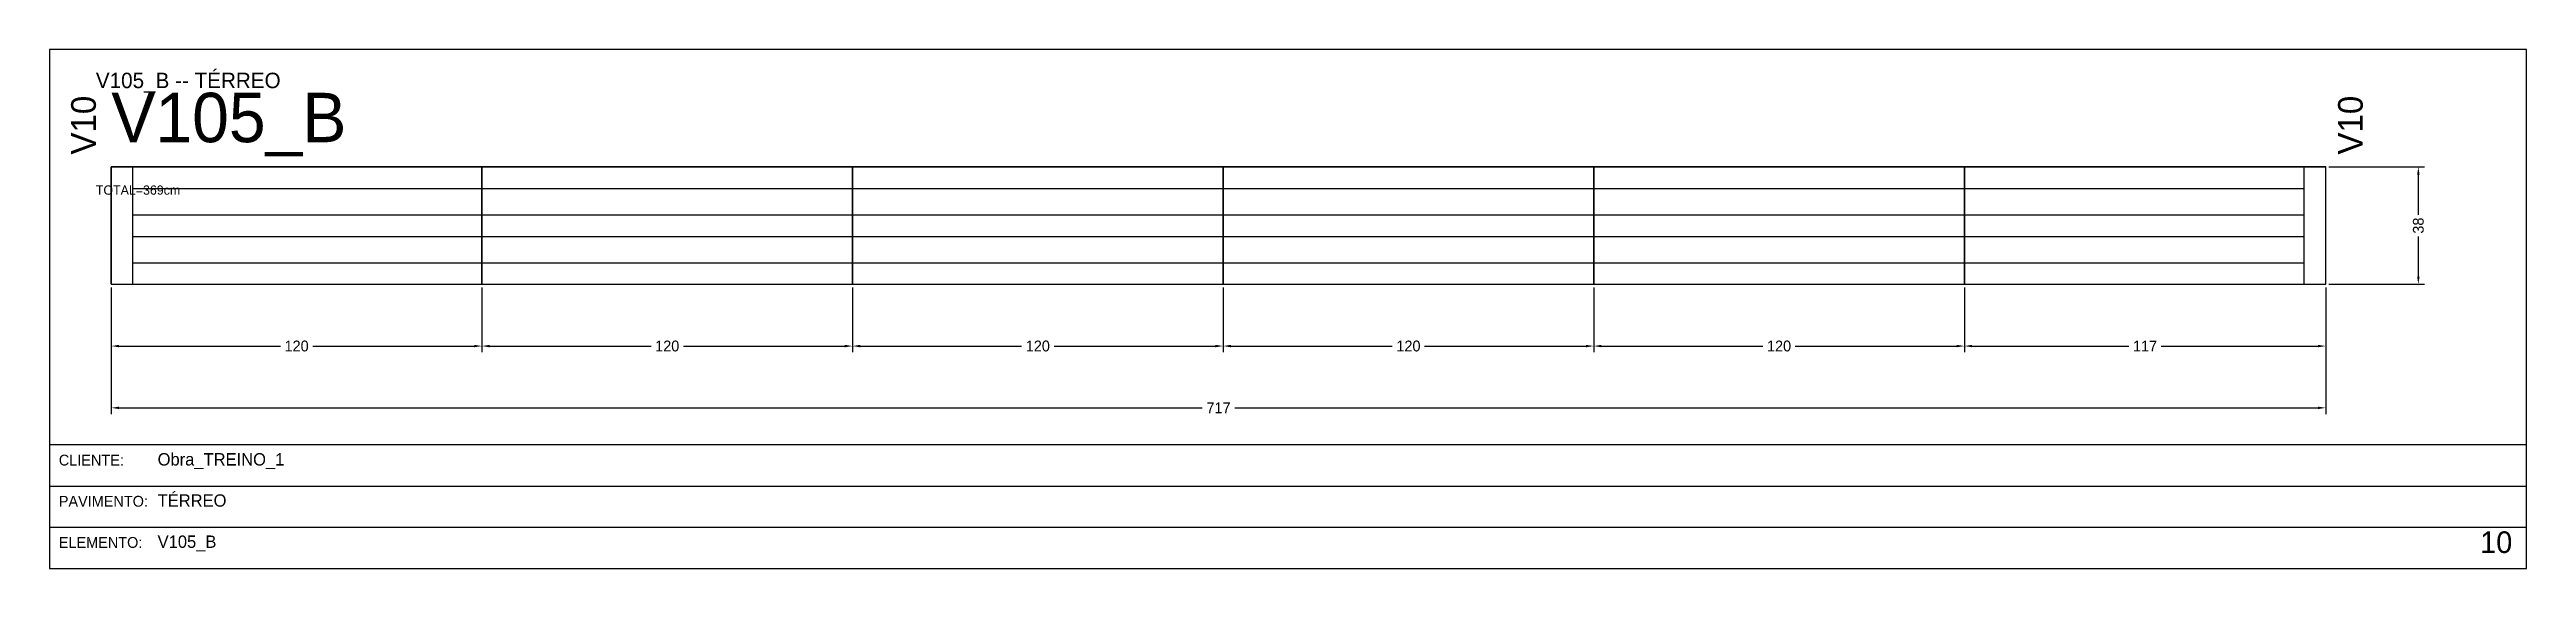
# Model space of a CAD drawing. Header units: metres. Extents: x 0 to 3268, y -4496 to 124.
# Drawn here: x 822 to 1624, y -728 to -560 of the extents above; entities that cross this region are included whole.
import ezdxf

# ---------------------------------------------------------------- set-up
doc = ezdxf.new("R2010")
doc.units = ezdxf.units.M
for name, color, linetype in [('5', 5, 'Continuous'), ('BORDA_CELULA', 9, 'Continuous'), ('CARIMBO', 9, 'Continuous'), ('COTA', 241, 'Continuous'), ('NOMENCLATURA', 7, 'Continuous'), ('Painéis', 200, 'Continuous'), ('SARR_2.2x7', 40, 'Continuous')]:
    doc.layers.add(name, color=color, linetype=linetype)
doc.dimstyles.new('COTA', dxfattribs={"dimtxt": 3.5, "dimasz": 2.5, "dimexe": 2, "dimexo": 1, "dimgap": 0.9, "dimtad": 1, "dimdec": 0, "dimrnd": 1, "dimcen": 2.5, "dimclrd": 4, "dimclre": 4, "dimclrt": 4, "dimazin": 3, "dimtfac": 1, "dimtmove": 0, "dimatfit": 3})

msp = doc.modelspace()

# ---------------------------------------------------------------- texts
at = {"layer": '5'}
for p in [(837, -594), (1571, -594)]:
    msp.add_text('V10', height=8, rotation=90, dxfattribs=at).set_placement(p)
at = {"layer": 'CARIMBO', "color": 9}
for s, p in [('CLIENTE:', (825, -694.67)), ('PAVIMENTO:', (825, -708)), ('ELEMENTO:', (825, -721.33))]:
    msp.add_text(s, height=3.5, dxfattribs=at).set_placement(p)
at = {"layer": 'CARIMBO', "color": 2}
for s, p in [('Obra_TREINO_1', (857, -694.67)), ('TÉRREO', (857, -708)), ('V105_B', (857, -721.33))]:
    msp.add_text(s, height=4, dxfattribs=at).set_placement(p)
at = {"layer": 'CARIMBO', "color": 3}
msp.add_text('10', height=7, dxfattribs=at).set_placement((1609, -723))
at = {"layer": 'COTA'}
msp.add_text('TOTAL=369cm', height=3, dxfattribs=at).set_placement((837, -607))
at = {"layer": 'NOMENCLATURA'}
for s, height, p in [('V105_B -- TÉRREO', 5, (837, -572.5)), ('V105_B', 16, (842, -590))]:
    msp.add_text(s, height=height, dxfattribs=at).set_placement(p)

# ---------------------------------------------------------------- blocks, each defined once
blk = doc.blocks.new('_CLOSEDFILLED')
at = {"color": 0, "linetype": 'BYBLOCK'}
blk.add_solid([(-1, 0.16), (0, 0), (-1, -0.16)], dxfattribs=at)
blk = doc.blocks.new('*D82')
at = {"color": 4}
for p, q in [((842, -637), (842, -658)), ((962, -637), (962, -658)), ((844.5, -656), (896.75, -656)), ((907.25, -656), (959.5, -656))]:
    blk.add_line(p, q, dxfattribs=at)
at = {"layer": 'Defpoints'}
for p in [(842, -636), (962, -636), (842, -656)]:
    blk.add_point(p, dxfattribs=at)
at = {"layer": 'COTA', "color": 4, "xscale": 2.5, "yscale": 2.5, "rotation": 180}
blk.add_blockref('_CLOSEDFILLED', (842, -656), dxfattribs=at)
at = {"layer": 'COTA', "color": 4, "xscale": 2.5, "yscale": 2.5}
blk.add_blockref('_CLOSEDFILLED', (962, -656), dxfattribs=at)
at = {"layer": 'COTA', "color": 4, "insert": (902, -656), "char_height": 3.5, "attachment_point": 5}
blk.add_mtext('120', dxfattribs=at)
blk = doc.blocks.new('*D83')
at = {"color": 4}
for p, q in [((962, -637), (962, -658)), ((1082, -637), (1082, -658)), ((964.5, -656), (1016.75, -656)), ((1027.25, -656), (1079.5, -656))]:
    blk.add_line(p, q, dxfattribs=at)
at = {"layer": 'Defpoints'}
for p in [(962, -636), (1082, -636), (962, -656)]:
    blk.add_point(p, dxfattribs=at)
at = {"layer": 'COTA', "color": 4, "xscale": 2.5, "yscale": 2.5, "rotation": 180}
blk.add_blockref('_CLOSEDFILLED', (962, -656), dxfattribs=at)
at = {"layer": 'COTA', "color": 4, "xscale": 2.5, "yscale": 2.5}
blk.add_blockref('_CLOSEDFILLED', (1082, -656), dxfattribs=at)
at = {"layer": 'COTA', "color": 4, "insert": (1022, -656), "char_height": 3.5, "attachment_point": 5}
blk.add_mtext('120', dxfattribs=at)
blk = doc.blocks.new('*D84')
at = {"color": 4}
for p, q in [((1082, -637), (1082, -658)), ((1202, -637), (1202, -658)), ((1084.5, -656), (1136.75, -656)), ((1147.25, -656), (1199.5, -656))]:
    blk.add_line(p, q, dxfattribs=at)
at = {"layer": 'Defpoints'}
for p in [(1082, -636), (1202, -636), (1082, -656)]:
    blk.add_point(p, dxfattribs=at)
at = {"layer": 'COTA', "color": 4, "xscale": 2.5, "yscale": 2.5, "rotation": 180}
blk.add_blockref('_CLOSEDFILLED', (1082, -656), dxfattribs=at)
at = {"layer": 'COTA', "color": 4, "xscale": 2.5, "yscale": 2.5}
blk.add_blockref('_CLOSEDFILLED', (1202, -656), dxfattribs=at)
at = {"layer": 'COTA', "color": 4, "insert": (1142, -656), "char_height": 3.5, "attachment_point": 5}
blk.add_mtext('120', dxfattribs=at)
blk = doc.blocks.new('*D85')
at = {"color": 4}
for p, q in [((1202, -637), (1202, -658)), ((1322, -637), (1322, -658)), ((1204.5, -656), (1256.75, -656)), ((1267.25, -656), (1319.5, -656))]:
    blk.add_line(p, q, dxfattribs=at)
at = {"layer": 'Defpoints'}
for p in [(1202, -636), (1322, -636), (1202, -656)]:
    blk.add_point(p, dxfattribs=at)
at = {"layer": 'COTA', "color": 4, "xscale": 2.5, "yscale": 2.5, "rotation": 180}
blk.add_blockref('_CLOSEDFILLED', (1202, -656), dxfattribs=at)
at = {"layer": 'COTA', "color": 4, "xscale": 2.5, "yscale": 2.5}
blk.add_blockref('_CLOSEDFILLED', (1322, -656), dxfattribs=at)
at = {"layer": 'COTA', "color": 4, "insert": (1262, -656), "char_height": 3.5, "attachment_point": 5}
blk.add_mtext('120', dxfattribs=at)
blk = doc.blocks.new('*D86')
at = {"color": 4}
for p, q in [((1322, -637), (1322, -658)), ((1442, -637), (1442, -658)), ((1324.5, -656), (1376.75, -656)), ((1387.25, -656), (1439.5, -656))]:
    blk.add_line(p, q, dxfattribs=at)
at = {"layer": 'Defpoints'}
for p in [(1322, -636), (1442, -636), (1322, -656)]:
    blk.add_point(p, dxfattribs=at)
at = {"layer": 'COTA', "color": 4, "xscale": 2.5, "yscale": 2.5, "rotation": 180}
blk.add_blockref('_CLOSEDFILLED', (1322, -656), dxfattribs=at)
at = {"layer": 'COTA', "color": 4, "xscale": 2.5, "yscale": 2.5}
blk.add_blockref('_CLOSEDFILLED', (1442, -656), dxfattribs=at)
at = {"layer": 'COTA', "color": 4, "insert": (1382, -656), "char_height": 3.5, "attachment_point": 5}
blk.add_mtext('120', dxfattribs=at)
blk = doc.blocks.new('*D87')
at = {"color": 4}
for p, q in [((1442, -637), (1442, -658)), ((1559, -637), (1559, -658)), ((1444.5, -656), (1495.25, -656)), ((1505.75, -656), (1556.5, -656))]:
    blk.add_line(p, q, dxfattribs=at)
at = {"layer": 'Defpoints'}
for p in [(1442, -636), (1559, -636), (1442, -656)]:
    blk.add_point(p, dxfattribs=at)
at = {"layer": 'COTA', "color": 4, "xscale": 2.5, "yscale": 2.5, "rotation": 180}
blk.add_blockref('_CLOSEDFILLED', (1442, -656), dxfattribs=at)
at = {"layer": 'COTA', "color": 4, "xscale": 2.5, "yscale": 2.5}
blk.add_blockref('_CLOSEDFILLED', (1559, -656), dxfattribs=at)
at = {"layer": 'COTA', "color": 4, "insert": (1500.5, -656), "char_height": 3.5, "attachment_point": 5}
blk.add_mtext('117', dxfattribs=at)
blk = doc.blocks.new('*D88')
at = {"color": 4}
for p, q in [((842, -637), (842, -678)), ((1559, -637), (1559, -678)), ((844.5, -676), (1195.25, -676)), ((1205.75, -676), (1556.5, -676))]:
    blk.add_line(p, q, dxfattribs=at)
at = {"layer": 'Defpoints'}
for p in [(842, -636), (1559, -636), (842, -676)]:
    blk.add_point(p, dxfattribs=at)
at = {"layer": 'COTA', "color": 4, "xscale": 2.5, "yscale": 2.5, "rotation": 180}
blk.add_blockref('_CLOSEDFILLED', (842, -676), dxfattribs=at)
at = {"layer": 'COTA', "color": 4, "xscale": 2.5, "yscale": 2.5}
blk.add_blockref('_CLOSEDFILLED', (1559, -676), dxfattribs=at)
at = {"layer": 'COTA', "color": 4, "insert": (1200.5, -676), "char_height": 3.5, "attachment_point": 5}
blk.add_mtext('717', dxfattribs=at)
blk = doc.blocks.new('*D89')
at = {"color": 4}
for p, q in [((1560, -598), (1591, -598)), ((1589, -613.5), (1589, -600.5)), ((1589, -633.5), (1589, -620.5)), ((1560, -636), (1591, -636))]:
    blk.add_line(p, q, dxfattribs=at)
at = {"layer": 'Defpoints'}
for p in [(1559, -598), (1559, -636), (1589, -636)]:
    blk.add_point(p, dxfattribs=at)
at = {"layer": 'COTA', "color": 4, "xscale": 2.5, "yscale": 2.5}
for p, rotation in [((1589, -598), 90), ((1589, -636), 270)]:
    blk.add_blockref('_CLOSEDFILLED', p, dxfattribs=dict(at, rotation=rotation))
at = {"layer": 'COTA', "color": 4, "insert": (1589, -617), "char_height": 3.5, "attachment_point": 5, "rotation": 90}
blk.add_mtext('38', dxfattribs=at)
blk = doc.blocks.new('*D90')
at = {"color": 4}
for p, q in [((1560, -598), (1591, -598)), ((1589, -613.5), (1589, -600.5)), ((1589, -633.5), (1589, -620.5)), ((1560, -636), (1591, -636))]:
    blk.add_line(p, q, dxfattribs=at)
at = {"layer": 'Defpoints'}
for p in [(1559, -598), (1559, -636), (1589, -636)]:
    blk.add_point(p, dxfattribs=at)
at = {"layer": 'COTA', "color": 4, "xscale": 2.5, "yscale": 2.5}
for p, rotation in [((1589, -598), 90), ((1589, -636), 270)]:
    blk.add_blockref('_CLOSEDFILLED', p, dxfattribs=dict(at, rotation=rotation))
at = {"layer": 'COTA', "color": 4, "insert": (1589, -617), "char_height": 3.5, "attachment_point": 5, "rotation": 90}
blk.add_mtext('38', dxfattribs=at)
blk = doc.blocks.new('*D91')
at = {"color": 4}
for p, q in [((1560, -598), (1591, -598)), ((1589, -613.5), (1589, -600.5)), ((1589, -633.5), (1589, -620.5)), ((1560, -636), (1591, -636))]:
    blk.add_line(p, q, dxfattribs=at)
at = {"layer": 'Defpoints'}
for p in [(1559, -598), (1559, -636), (1589, -636)]:
    blk.add_point(p, dxfattribs=at)
at = {"layer": 'COTA', "color": 4, "xscale": 2.5, "yscale": 2.5}
for p, rotation in [((1589, -598), 90), ((1589, -636), 270)]:
    blk.add_blockref('_CLOSEDFILLED', p, dxfattribs=dict(at, rotation=rotation))
at = {"layer": 'COTA', "color": 4, "insert": (1589, -617), "char_height": 3.5, "attachment_point": 5, "rotation": 90}
blk.add_mtext('38', dxfattribs=at)
blk = doc.blocks.new('*D92')
at = {"color": 4}
for p, q in [((1560, -598), (1591, -598)), ((1589, -613.5), (1589, -600.5)), ((1589, -633.5), (1589, -620.5)), ((1560, -636), (1591, -636))]:
    blk.add_line(p, q, dxfattribs=at)
at = {"layer": 'Defpoints'}
for p in [(1559, -598), (1559, -636), (1589, -636)]:
    blk.add_point(p, dxfattribs=at)
at = {"layer": 'COTA', "color": 4, "xscale": 2.5, "yscale": 2.5}
for p, rotation in [((1589, -598), 90), ((1589, -636), 270)]:
    blk.add_blockref('_CLOSEDFILLED', p, dxfattribs=dict(at, rotation=rotation))
at = {"layer": 'COTA', "color": 4, "insert": (1589, -617), "char_height": 3.5, "attachment_point": 5, "rotation": 90}
blk.add_mtext('38', dxfattribs=at)
blk = doc.blocks.new('*D93')
at = {"color": 4}
for p, q in [((1560, -598), (1591, -598)), ((1589, -613.5), (1589, -600.5)), ((1589, -633.5), (1589, -620.5)), ((1560, -636), (1591, -636))]:
    blk.add_line(p, q, dxfattribs=at)
at = {"layer": 'Defpoints'}
for p in [(1559, -598), (1559, -636), (1589, -636)]:
    blk.add_point(p, dxfattribs=at)
at = {"layer": 'COTA', "color": 4, "xscale": 2.5, "yscale": 2.5}
for p, rotation in [((1589, -598), 90), ((1589, -636), 270)]:
    blk.add_blockref('_CLOSEDFILLED', p, dxfattribs=dict(at, rotation=rotation))
at = {"layer": 'COTA', "color": 4, "insert": (1589, -617), "char_height": 3.5, "attachment_point": 5, "rotation": 90}
blk.add_mtext('38', dxfattribs=at)
blk = doc.blocks.new('*D94')
at = {"color": 4}
for p, q in [((1560, -598), (1591, -598)), ((1589, -613.5), (1589, -600.5)), ((1589, -633.5), (1589, -620.5)), ((1560, -636), (1591, -636))]:
    blk.add_line(p, q, dxfattribs=at)
at = {"layer": 'Defpoints'}
for p in [(1559, -598), (1559, -636), (1589, -636)]:
    blk.add_point(p, dxfattribs=at)
at = {"layer": 'COTA', "color": 4, "xscale": 2.5, "yscale": 2.5}
for p, rotation in [((1589, -598), 90), ((1589, -636), 270)]:
    blk.add_blockref('_CLOSEDFILLED', p, dxfattribs=dict(at, rotation=rotation))
at = {"layer": 'COTA', "color": 4, "insert": (1589, -617), "char_height": 3.5, "attachment_point": 5, "rotation": 90}
blk.add_mtext('38', dxfattribs=at)

# ---------------------------------------------------------------- dimensions: what is measured, and where the dimension line sits
at = {"layer": 'COTA'}
for picture in ['*D89', '*D90', '*D91', '*D92', '*D93', '*D94']:
    dim = msp.add_linear_dim(base=(1589, -636), p1=(1559, -636), p2=(1559, -598), angle=90, dimstyle='COTA', dxfattribs=at)
    dim.commit()
    dim.dimension.update_dxf_attribs({"geometry": picture, "text_midpoint": (1589, -617)})
for base, p1, p2, picture, middle in [((842, -656), (842, -636), (962, -636), '*D82', (902, -656)), ((842, -676), (842, -636), (1559, -636), '*D88', (1200.5, -676)), ((962, -656), (962, -636), (1082, -636), '*D83', (1022, -656)), ((1082, -656), (1082, -636), (1202, -636), '*D84', (1142, -656)), ((1202, -656), (1202, -636), (1322, -636), '*D85', (1262, -656)), ((1322, -656), (1322, -636), (1442, -636), '*D86', (1382, -656)), ((1442, -656), (1442, -636), (1559, -636), '*D87', (1500.5, -656))]:
    dim = msp.add_linear_dim(base=base, p1=p1, p2=p2, dimstyle='COTA', dxfattribs=at)
    dim.commit()
    dim.dimension.update_dxf_attribs({"geometry": picture, "text_midpoint": middle})

# ---------------------------------------------------------------- linework, layer by layer
at = {"layer": 'BORDA_CELULA'}
for points in [[(822, -728), (1624, -728), (1624, -560), (822, -560)], [(822, -728), (1624, -728), (1624, -688), (822, -688)]]:
    msp.add_lwpolyline(points, close=True, dxfattribs=at)
at = {"layer": 'CARIMBO'}
for p, q in [((822, -701.33), (1624, -701.33)), ((822, -714.67), (1624, -714.67)), ((822, -728), (1624, -728))]:
    msp.add_line(p, q, dxfattribs=at)
at = {"layer": 'Painéis'}
for points in [[(842, -636), (842, -598)], [(842, -598), (962, -598)], [(842, -636), (962, -636), (962, -598), (842, -598), (842, -636)], [(962, -636), (962, -598)], [(962, -598), (1082, -598)], [(962, -636), (1082, -636), (1082, -598), (962, -598), (962, -636)], [(1082, -636), (1082, -598)], [(1082, -598), (1202, -598)], [(1082, -636), (1202, -636), (1202, -598), (1082, -598), (1082, -636)], [(1202, -636), (1202, -598)], [(1202, -598), (1322, -598)], [(1202, -636), (1322, -636), (1322, -598), (1202, -598), (1202, -636)], [(1322, -636), (1322, -598)], [(1322, -598), (1442, -598)], [(1322, -636), (1442, -636), (1442, -598), (1322, -598), (1322, -636)], [(1442, -636), (1442, -598)], [(1442, -598), (1559, -598)], [(1442, -636), (1559, -636), (1559, -598), (1442, -598), (1442, -636)], [(1559, -636), (1559, -598)], [(842, -636), (962, -636)], [(962, -636), (1082, -636)], [(1082, -636), (1202, -636)], [(1202, -636), (1322, -636)], [(1322, -636), (1442, -636)], [(1442, -636), (1559, -636)]]:
    msp.add_lwpolyline(points, dxfattribs=at)
at = {"layer": 'SARR_2.2x7'}
for points in [[(849, -636), (849, -598)], [(1552, -636), (1552, -598)], [(849, -605), (962, -605)], [(962, -605), (1082, -605)], [(1082, -605), (1202, -605)], [(1202, -605), (1322, -605)], [(1322, -605), (1442, -605)], [(1442, -605), (1552, -605)], [(849, -613.5), (962, -613.5)], [(962, -613.5), (1082, -613.5)], [(1082, -613.5), (1202, -613.5)], [(1202, -613.5), (1322, -613.5)], [(1322, -613.5), (1442, -613.5)], [(1442, -613.5), (1552, -613.5)], [(849, -620.5), (962, -620.5)], [(962, -620.5), (1082, -620.5)], [(1082, -620.5), (1202, -620.5)], [(1202, -620.5), (1322, -620.5)], [(1322, -620.5), (1442, -620.5)], [(1442, -620.5), (1552, -620.5)], [(849, -629), (962, -629)], [(962, -629), (1082, -629)], [(1082, -629), (1202, -629)], [(1202, -629), (1322, -629)], [(1322, -629), (1442, -629)], [(1442, -629), (1552, -629)]]:
    msp.add_lwpolyline(points, dxfattribs=at)

msp.set_redraw_order([(e.dxf.handle, doc.entitydb.next_handle()) for e in msp.query("TEXT MTEXT ATTDEF DIMENSION ARC_DIMENSION")])  # texts and dimensions are drawn at this point

doc.saveas('drawing.dxf')
